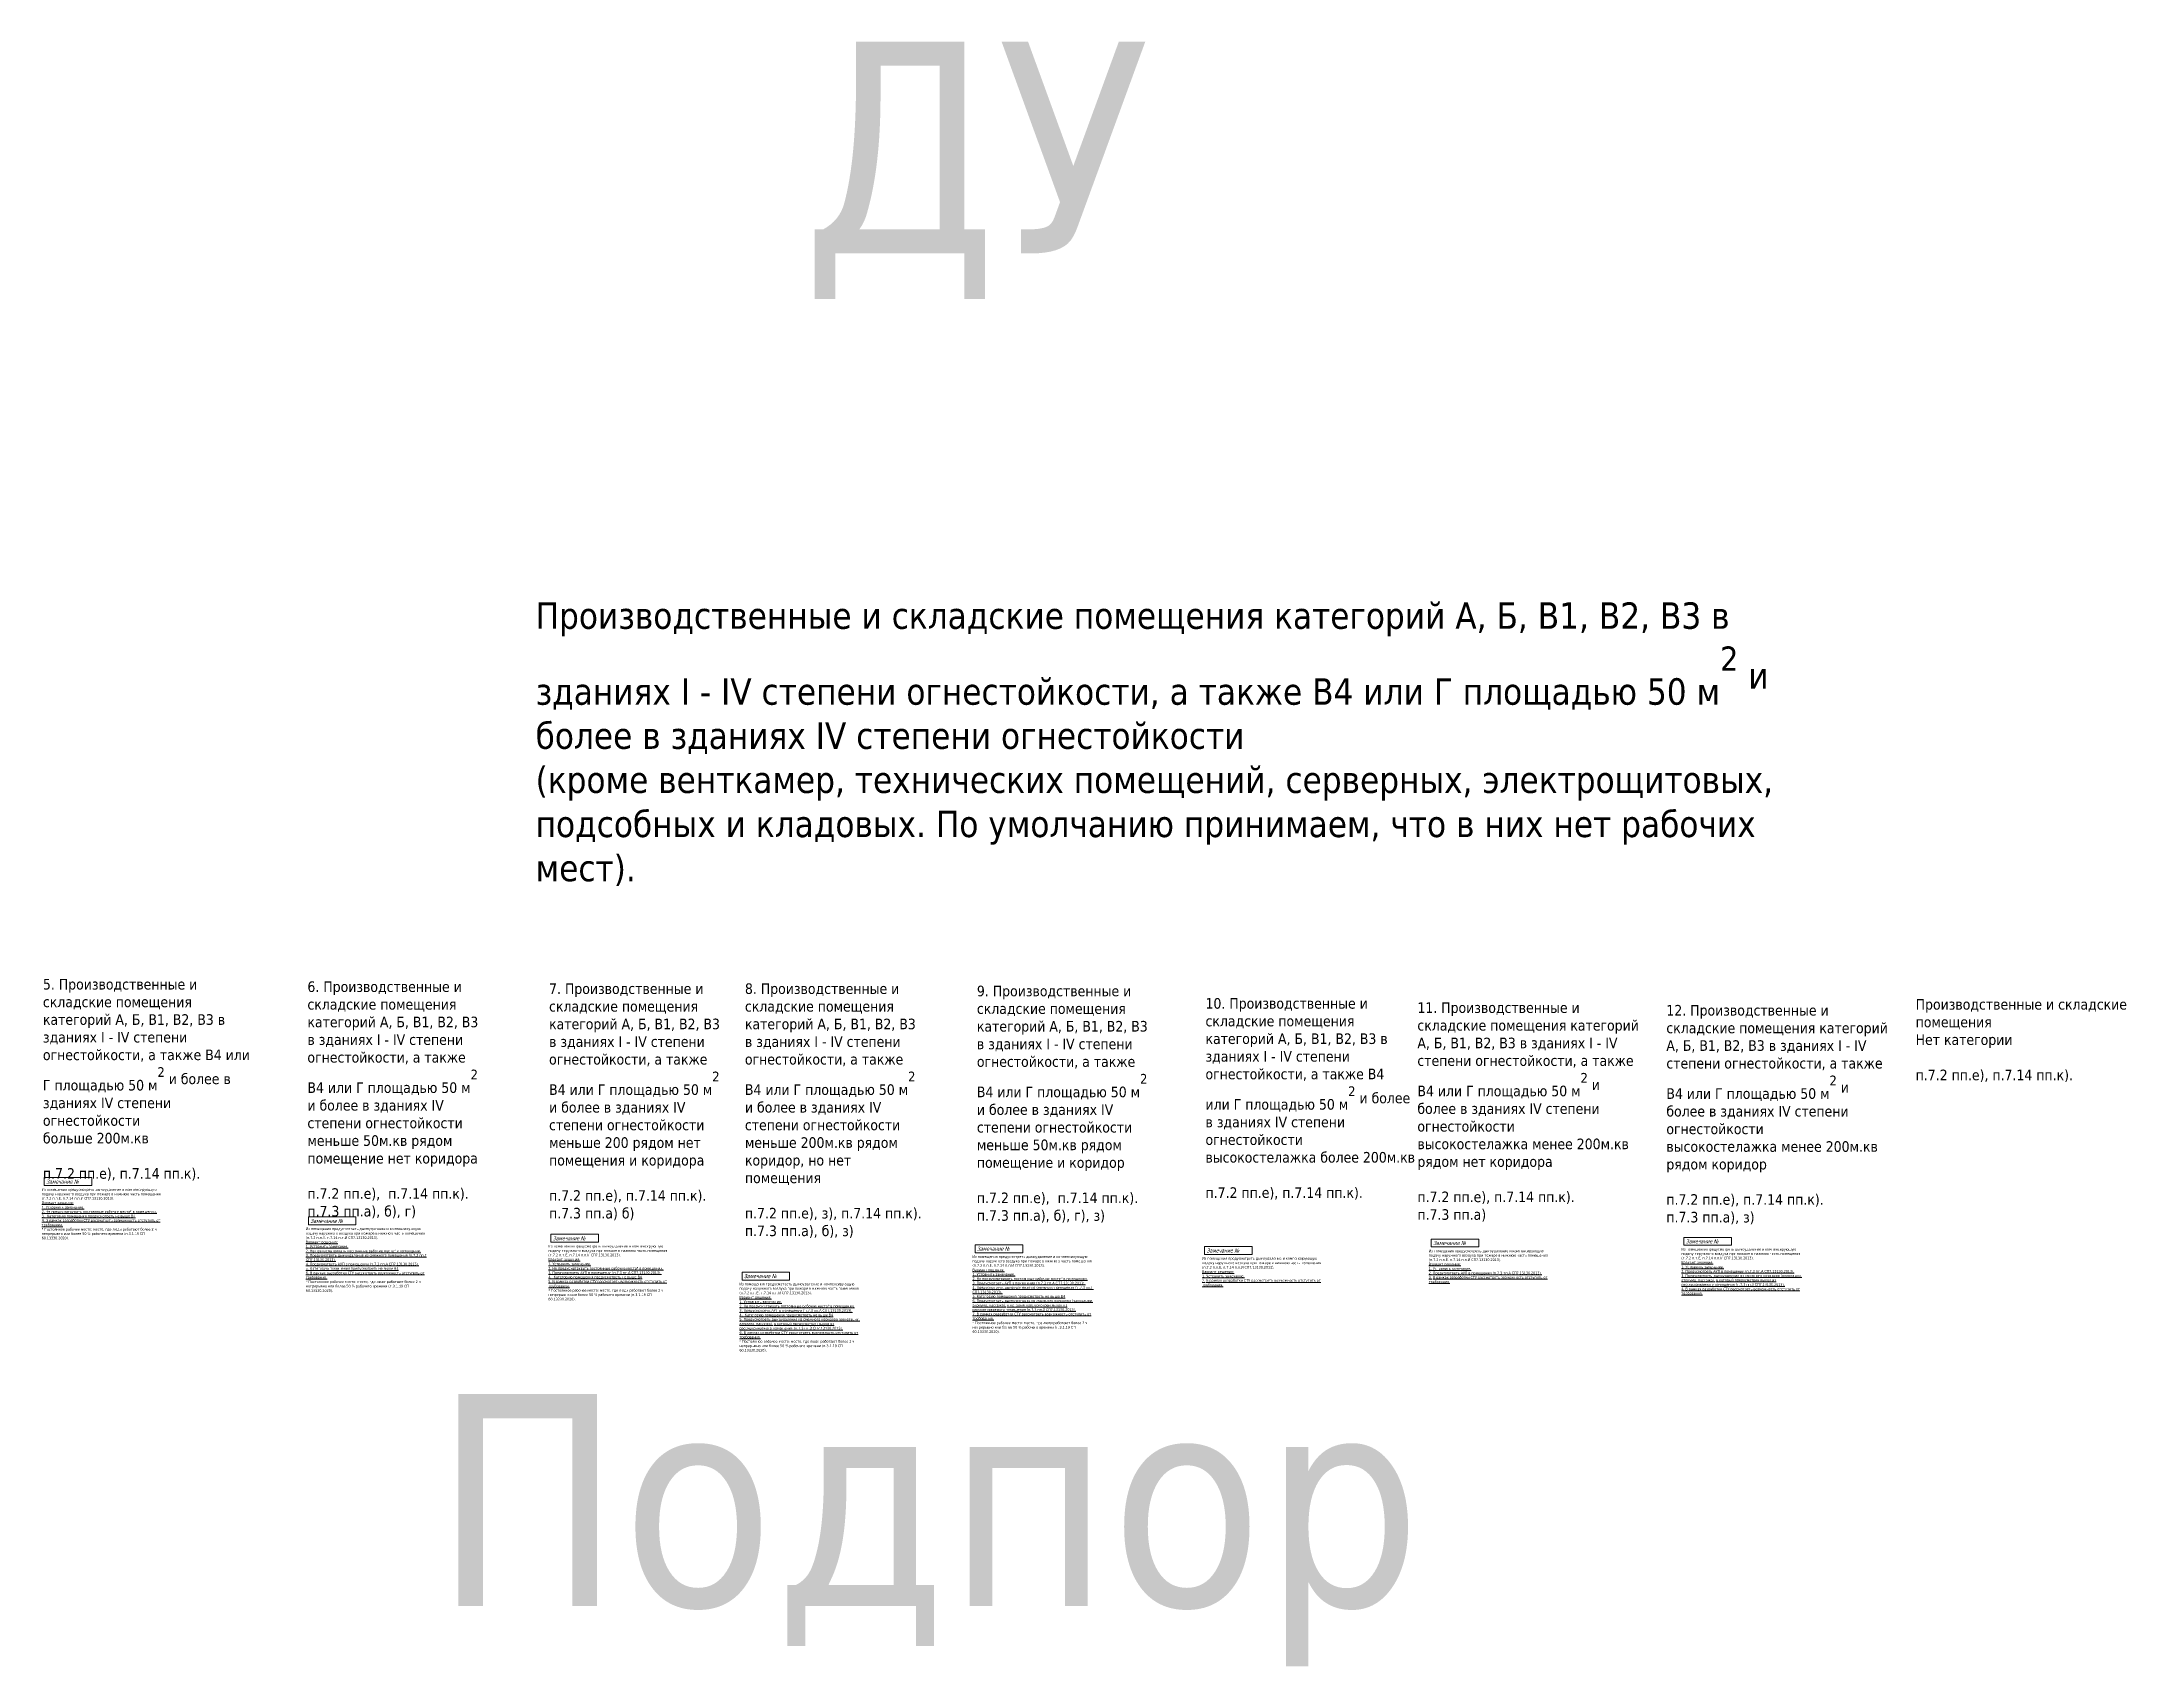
# Model space of a CAD drawing. Header units: millimetres. Extents: x -151274 to 981405, y -382735 to 210096.
# Drawn here: x 142931 to 615604, y -158147 to 210096 of the extents above; entities that cross this region are included whole.
import ezdxf

# ---------------------------------------------------------------- set-up
doc = ezdxf.new("R2010")
doc.units = ezdxf.units.MM
doc.layers.add('экспертиза ДУ', color=1, linetype='Continuous', lineweight=0)
doc.layers.add('экспертиза ДУ пояснения', color=6, linetype='Continuous', lineweight=0)
doc.styles.add('ЭКСПЕРТИЗА', font='tahoma.ttf')

msp = doc.modelspace()

# ---------------------------------------------------------------- linework, layer by layer
at = {"layer": 'экспертиза ДУ', "lineweight": 0}
for points in [[(143508, -47390), (154308, -47390), (154308, -49190), (143508, -49190), (143508, -47390)], [(203397, -56288), (214197, -56288), (214197, -58088), (203397, -58088), (203397, -56288)], [(258391, -60231), (269191, -60231), (269191, -62031), (258391, -62031), (258391, -60231)], [(458016, -61302), (468816, -61302), (468816, -63102), (458016, -63102), (458016, -61302)], [(515290, -60924), (526090, -60924), (526090, -62724), (515290, -62724), (515290, -60924)], [(354563, -62602), (365363, -62602), (365363, -64402), (354563, -64402), (354563, -62602)], [(406621, -63007), (417421, -63007), (417421, -64807), (406621, -64807), (406621, -63007)], [(301723, -68813), (312523, -68813), (312523, -70613), (301723, -70613), (301723, -68813)]]:
    msp.add_lwpolyline(points, dxfattribs=at)

# ---------------------------------------------------------------- texts
at = {"layer": 'экспертиза ДУ', "lineweight": 0, "style": 'ЭКСПЕРТИЗА', "oblique": 14.99998, "width": 0.8}
for p in [(143958, -48740), (203847, -57638), (258841, -61581), (515740, -62274), (355013, -63952), (407071, -64357), (458466, -62652), (302173, -70163)]:
    msp.add_text('Замечание №', height=900, dxfattribs=at).set_placement(p)
at = {"layer": 'экспертиза ДУ', "ltscale": 100, "char_height": 600, "width": 26264.8, "attachment_point": 1, "style": 'ЭКСПЕРТИЗА'}
for s, insert in [('\\A1;Из помещения предусмотреть дымоудаление {\\A0;и компенсирующую подачу наружного воздуха при пожаре в нижнюю часть }помещения (п.7.2 п.п.Е, п.7.14 п.п.{\\A0;И }СП7.13130.2013).\\P{\\L\\C6;Вариант решения:\\P1. Устранить замечание.\\P2. Не предусматривать постоянные рабочие места* в помещении.\\P\\H0.99996x;\\C2;3.  Категорию помещения предусмотреть не выше В4\\P4.\\A0;\\H1.00004x;\\l \\LВ рамках разработки СТУ рассмотреть возможность отступить от требования. \\H0.9998x;\\l\\P\\C6;* Постоянное рабочее место: место, где люди работают более 2 ч непрерывно или более 50 % рабочего времени (п.3.1.19 СП 60.13330.2020).}', (142931, -49779)), ('\\A1;Из помещения предусмотреть дымоудаление {\\A0;и компенсирующую подачу наружного воздуха при пожаре в нижнюю часть }помещения (п.7.2 п.п.Е, п.7.14 п.п.{\\A0;И }СП7.13130.2013).\\P{\\L\\C6;Вариант решения:\\P1. Устранить замечание.\\P2. Не предусматривать постоянные рабочие места* в помещении.\\P3. \\H0.99996x;Предусмотреть дымоудаление из смежного помещения \\H1.00004x;(п.7.3 пп.Г СП7.13130.2013).\\P4. \\A0;Предусмотреть АУП в помещении \\A1;\\H1.00004x;(п.7.3 пп.А СП7.13130.2013)\\A0;\\H0.99996x;.\\A1;\\P\\H0.99996x;\\C2;5. Категорию помещения предусмотреть не выше В4\\P6. \\A0;\\H1.00004x;В рамках разработки СТУ рассмотреть возможность отступить от требования. \\H0.9998x;\\l\\P\\C6;* Постоянное рабочее место: место, где люди работают более 2 ч непрерывно или более 50 % рабочего времени (п.3.1.19 СП 60.13330.2020).}', (202820, -58676)), ('\\A1;Из помещения предусмотреть дымоудаление {\\A0;и компенсирующую подачу наружного воздуха при пожаре в нижнюю часть }помещения (п.7.2 п.п.Е, п.7.14 п.п.{\\A0;И }СП7.13130.2013).\\P{\\L\\C6;Вариант решения:\\P1. Устранить замечание.\\P2. Не предусматривать постоянные рабочие места* в помещении.\\P3. \\A0;Предусмотреть АУП в помещении \\A1;\\H1.00004x;(п.7.3 пп.А СП7.13130.2013)\\A0;\\H0.99996x;.\\A1;\\P\\H0.99996x;\\C2;4.  Категорию помещения предусмотреть не выше В4\\P5. \\A0;\\H1.00004x;В рамках разработки СТУ рассмотреть возможность отступить от требования. \\H0.9998x;\\l\\P\\C6;* Постоянное рабочее место: место, где люди работают более 2 ч непрерывно или более 50 % рабочего времени (п.3.1.19 СП 60.13330.2020).}', (257814, -62619)), ('\\A1;Из помещения предусмотреть дымоудаление {\\A0;и компенсирующую подачу наружного воздуха при пожаре в нижнюю часть }помещения (п.7.2 п.п.Е, п.7.14 п.п.{\\A0;И }СП7.13130.2013).\\P{\\L\\C6;Вариант решения:\\P1. Устранить замечание.\\P2. Не предусматривать постоянные рабочие места* в помещении.\\P3. \\A0;Предусмотреть АУП в помещении \\A1;\\H1.00004x;(п.7.3 пп.А СП7.13130.2013)\\A0;\\H0.99996x;.\\P\\A1;\\H0.99996x;4. Предусмотреть дымоудаление из смежного помещения \\H1.00004x;(п.7.3 пп.Г СП7.13130.2013).\\P\\H0.99996x;\\C2;5. Категорию помещения предусмотреть не выше В4\\P\\C6;6. \\A0;\\H1.00004x;Предусмотреть дымоудаление из смежного коридора (\\C2;рекреации, атриума, пассажа\\C6;), в который предусмотрен выход из рассматриваемого помещения\\A1;\\H1.00004x; (п.7.3 пп.З СП7.13130.2013)\\A0;\\H0.99996x;. \\A1;\\H0.99996x;\\P\\C2;7. \\A0;\\H1.00004x;В рамках разработки СТУ рассмотреть возможность отступить от требования. \\H0.9998x;\\l\\P\\C6;* Постоянное рабочее место: место, где люди работают более 2 ч непрерывно или более 50 % рабочего времени (п.3.1.19 СП 60.13330.2020).}', (353986, -64990)), ('\\A1;Из помещения предусмотреть дымоудаление {\\A0;и компенсирующую подачу наружного воздуха при пожаре в нижнюю часть }помещения (п.7.2 п.п.Е, п.7.14 п.п.{\\A0;И }СП7.13130.2013).\\P{\\L\\C6;Вариант решения:\\P1. Устранить замечание.\\P\\C2;2\\H0.99996x;.\\A0;\\H1.00004x;\\l \\LВ рамках разработки СТУ рассмотреть возможность отступить от требования. }', (406045, -65395)), ('\\A1;Из помещения предусмотреть дымоудаление {\\A0;и компенсирующую подачу наружного воздуха при пожаре в нижнюю часть }помещения (п.7.2 п.п.Е, п.7.14 п.п.{\\A0;И }СП7.13130.2013).\\P{\\L\\C6;Вариант решения:\\P1. Устранить замечание.\\P\\A0;2. Предусмотреть АУП в помещении \\A1;\\H1.00004x;(п.7.3 пп.А СП7.13130.2013)\\A0;\\H0.99996x;.\\A1;\\P\\C2;3\\H0.99996x;.\\A0;\\H1.00004x;\\l \\LВ рамках разработки СТУ рассмотреть возможность отступить от требования. }', (457439, -63690)), ('\\A1;Из помещения предусмотреть дымоудаление {\\A0;и компенсирующую подачу наружного воздуха при пожаре в нижнюю часть }помещения (п.7.2 п.п.Е, п.7.14 п.п.{\\A0;И }СП7.13130.2013).\\P{\\L\\C6;Вариант решения:\\P1. Устранить замечание.\\P\\A0;2. Предусмотреть АУП в помещении \\A1;\\H1.00004x;(п.7.3 пп.А СП7.13130.2013)\\A0;\\H0.99996x;.\\A1;\\P\\H0.99996x;3. \\A0;\\H1.00004x;Предусмотреть дымоудаление из смежного коридора (\\C2;рекреации, атриума, пассажа\\C6;), в который предусмотрен выход из рассматриваемого помещения\\A1;\\H1.00004x; (п.7.3 пп.З СП7.13130.2013)\\A0;\\H0.99996x;. \\A1;\\P\\H0.99996x;\\C2;4.\\A0;\\H1.00004x;\\l \\LВ рамках разработки СТУ рассмотреть возможность отступить от требования. }', (514713, -63312)), ('\\A1;Из помещения предусмотреть дымоудаление {\\A0;и компенсирующую подачу наружного воздуха при пожаре в нижнюю часть }помещения (п.7.2 п.п.Е, п.7.14 п.п.{\\A0;И }СП7.13130.2013).\\P{\\L\\C6;Вариант решения:\\P1. Устранить замечание.\\P2. Не предусматривать постоянные рабочие места* в помещении.\\P3. \\A0;Предусмотреть АУП в помещении \\A1;\\H1.00004x;(п.7.3 пп.А СП7.13130.2013)\\A0;\\H0.99996x;.\\A1;\\P\\H0.99996x;\\C2;4.  Категорию помещения предусмотреть не выше В4\\P\\C6;5. \\A0;\\H1.00004x;Предусмотреть дымоудаление из смежного коридора (\\C2;рекреации, атриума, пассажа\\C6;), в который предусмотрен выход из рассматриваемого помещения\\A1;\\H1.00004x; (п.7.3 пп.З СП7.13130.2013)\\A0;\\H0.99996x;. \\A1;\\H0.99996x;\\P\\C2;6. \\A0;\\H1.00004x;В рамках разработки СТУ рассмотреть возможность отступить от требования. \\H0.9998x;\\l\\P\\C6;* Постоянное рабочее место: место, где люди работают более 2 ч непрерывно или более 50 % рабочего времени (п.3.1.19 СП 60.13330.2020).}', (301146, -71202))]:
    msp.add_mtext(s, dxfattribs=dict(at, insert=insert))
at = {"layer": 'экспертиза ДУ пояснения', "color": 2, "lineweight": 0, "attachment_point": 1, "style": 'ЭКСПЕРТИЗА'}
for s, insert, char_height, width in [('ДУ', (315382, 210096, 0), 48000, 757116.21), ('\\A1;Производственные и складские помещения{\\A0; категорий А, Б, В1, В2, В3 в зданиях I - IV степени огнестойкости, а также В4 или Г площадью 50 м\\A1;\\H0.91667x;\\S2^ ;\\H1.09091x; и более в зданиях IV степени огнестойкости\\P\\A0;\\H1x;(кроме венткамер, технических помещений, серверных, электрощитовых, подсобных и кладовых. По умолчанию принимаем, что в них нет рабочих мест).}', (254921, 83016, 0), 6000, 296090.6), ('Подпор', (231851, -96452, 0), 48000, 757116.21)]:
    msp.add_mtext(s, dxfattribs=dict(at, insert=insert, char_height=char_height, width=width))
at = {"layer": 'экспертиза ДУ пояснения', "color": 30, "lineweight": 0, "char_height": 2400, "attachment_point": 1, "style": 'ЭКСПЕРТИЗА'}
for s, insert, width in [('\\A1;{\\C2;5. Производственные и складские помещения\\A0; категорий А, Б, В1, В2, В3 в зданиях I - IV степени огнестойкости, а также В4 или Г площадью 50 м\\A1;\\H0.91667x;\\S2^ ;\\H1.09091x; и более в зданиях IV степени огнестойкости\\P\\A0;\\C30;больше 200м.кв\\P\\P\\C2;п.7.2 пп.е), п.7.14 пп.к).}', (143209, -2347, 0), 48621.62), ('\\A1;{\\C2;6. Производственные и складские помещения\\A0; категорий А, Б, В1, В2, В3 в зданиях I - IV степени огнестойкости, а также В4 или Г площадью 50 м\\A1;\\H0.91667x;\\S2^ ;\\H1.09091x; и более в зданиях IV степени огнестойкости\\P\\A0;\\C30;меньше 50м.кв рядом помещение нет коридора\\P\\P\\C2;п.7.2 пп.е),  п.7.14 пп.к).\\Pп.7.3 пп.а), б), г)}', (203183, -2898, 0), 39638.09), ('\\A1;{\\C2;7. Производственные и складские помещения\\A0; категорий А, Б, В1, В2, В3 в зданиях I - IV степени огнестойкости, а также В4 или Г площадью 50 м\\A1;\\H0.91667x;\\S2^ ;\\H1.09091x; и более в зданиях IV степени огнестойкости\\P\\A0;\\C30;меньше 200 рядом нет помещения и коридора\\P\\P\\C2;п.7.2 пп.е), п.7.14 пп.к).\\Pп.7.3 пп.а) б)}', (257977, -3348, 0), 39638.09), ('\\A1;{\\C2;8. Производственные и складские помещения\\A0; категорий А, Б, В1, В2, В3 в зданиях I - IV степени огнестойкости, а также В4 или Г площадью 50 м\\A1;\\H0.91667x;\\S2^ ;\\H1.09091x; и более в зданиях IV степени огнестойкости\\P\\A0;\\C30;меньше 200м.кв рядом коридор, но нет помещения\\P\\P\\C2;п.7.2 пп.е), з), п.7.14 пп.к).\\Pп.7.3 пп.а), б), з)}', (302385, -3347, 0), 39638.09), ('\\A1;{\\C2;9. Производственные и складские помещения\\A0; категорий А, Б, В1, В2, В3 в зданиях I - IV степени огнестойкости, а также В4 или Г площадью 50 м\\A1;\\H0.91667x;\\S2^ ;\\H1.09091x; и более в зданиях IV степени огнестойкости\\P\\A0;\\C30;меньше 50м.кв рядом помещение и коридор\\P\\P\\C2;п.7.2 пп.е),  п.7.14 пп.к).\\Pп.7.3 пп.а), б), г), з)}', (354980, -3872, 0), 39638.09), ('\\A1;{\\C2;10. Производственные и складские помещения\\A0; категорий А, Б, В1, В2, В3 в зданиях I - IV степени огнестойкости, а также В4 или Г площадью 50 м\\A1;\\H0.91667x;\\S2^ ;\\H1.09091x; и более в зданиях IV степени огнестойкости\\P\\A0;\\C30;высокостелажка более 200м.кв\\P\\C2;\\Pп.7.2 пп.е), п.7.14 пп.к).}', (406815, -6686, 0), 46597.63), ('\\A1;{\\C2;11. Производственные и складские помещения\\A0; категорий А, Б, В1, В2, В3 в зданиях I - IV степени огнестойкости, а также В4 или Г площадью 50 м\\A1;\\H0.91667x;\\S2^ ;\\H1.09091x; и более в зданиях IV степени огнестойкости\\P\\A0;\\C30;высокостелажка менее 200м.кв рядом нет коридора\\P\\P\\C2;п.7.2 пп.е), п.7.14 пп.к).\\Pп.7.3 пп.а)}', (454861, -7654, 0), 50091.76), ('\\A1;{\\C2;12. Производственные и складские помещения\\A0; категорий А, Б, В1, В2, В3 в зданиях I - IV степени огнестойкости, а также В4 или Г площадью 50 м\\A1;\\H0.91667x;\\S2^ ;\\H1.09091x; и более в зданиях IV степени огнестойкости\\P\\A0;\\C30;высокостелажка менее 200м.кв рядом коридор\\P\\P\\C2;п.7.2 пп.е), п.7.14 пп.к).\\Pп.7.3 пп.а), з)}', (511314, -8245, 0), 50091.76), ('\\A1;{\\C2;Производственные и складские помещения\\A0;\\C30;\\PНет категории\\P\\C2;\\Pп.7.2 пп.е), п.7.14 пп.к).}', (567839, -6901, 0), 48621.62)]:
    msp.add_mtext(s, dxfattribs=dict(at, insert=insert, width=width))

doc.saveas('drawing.dxf')
